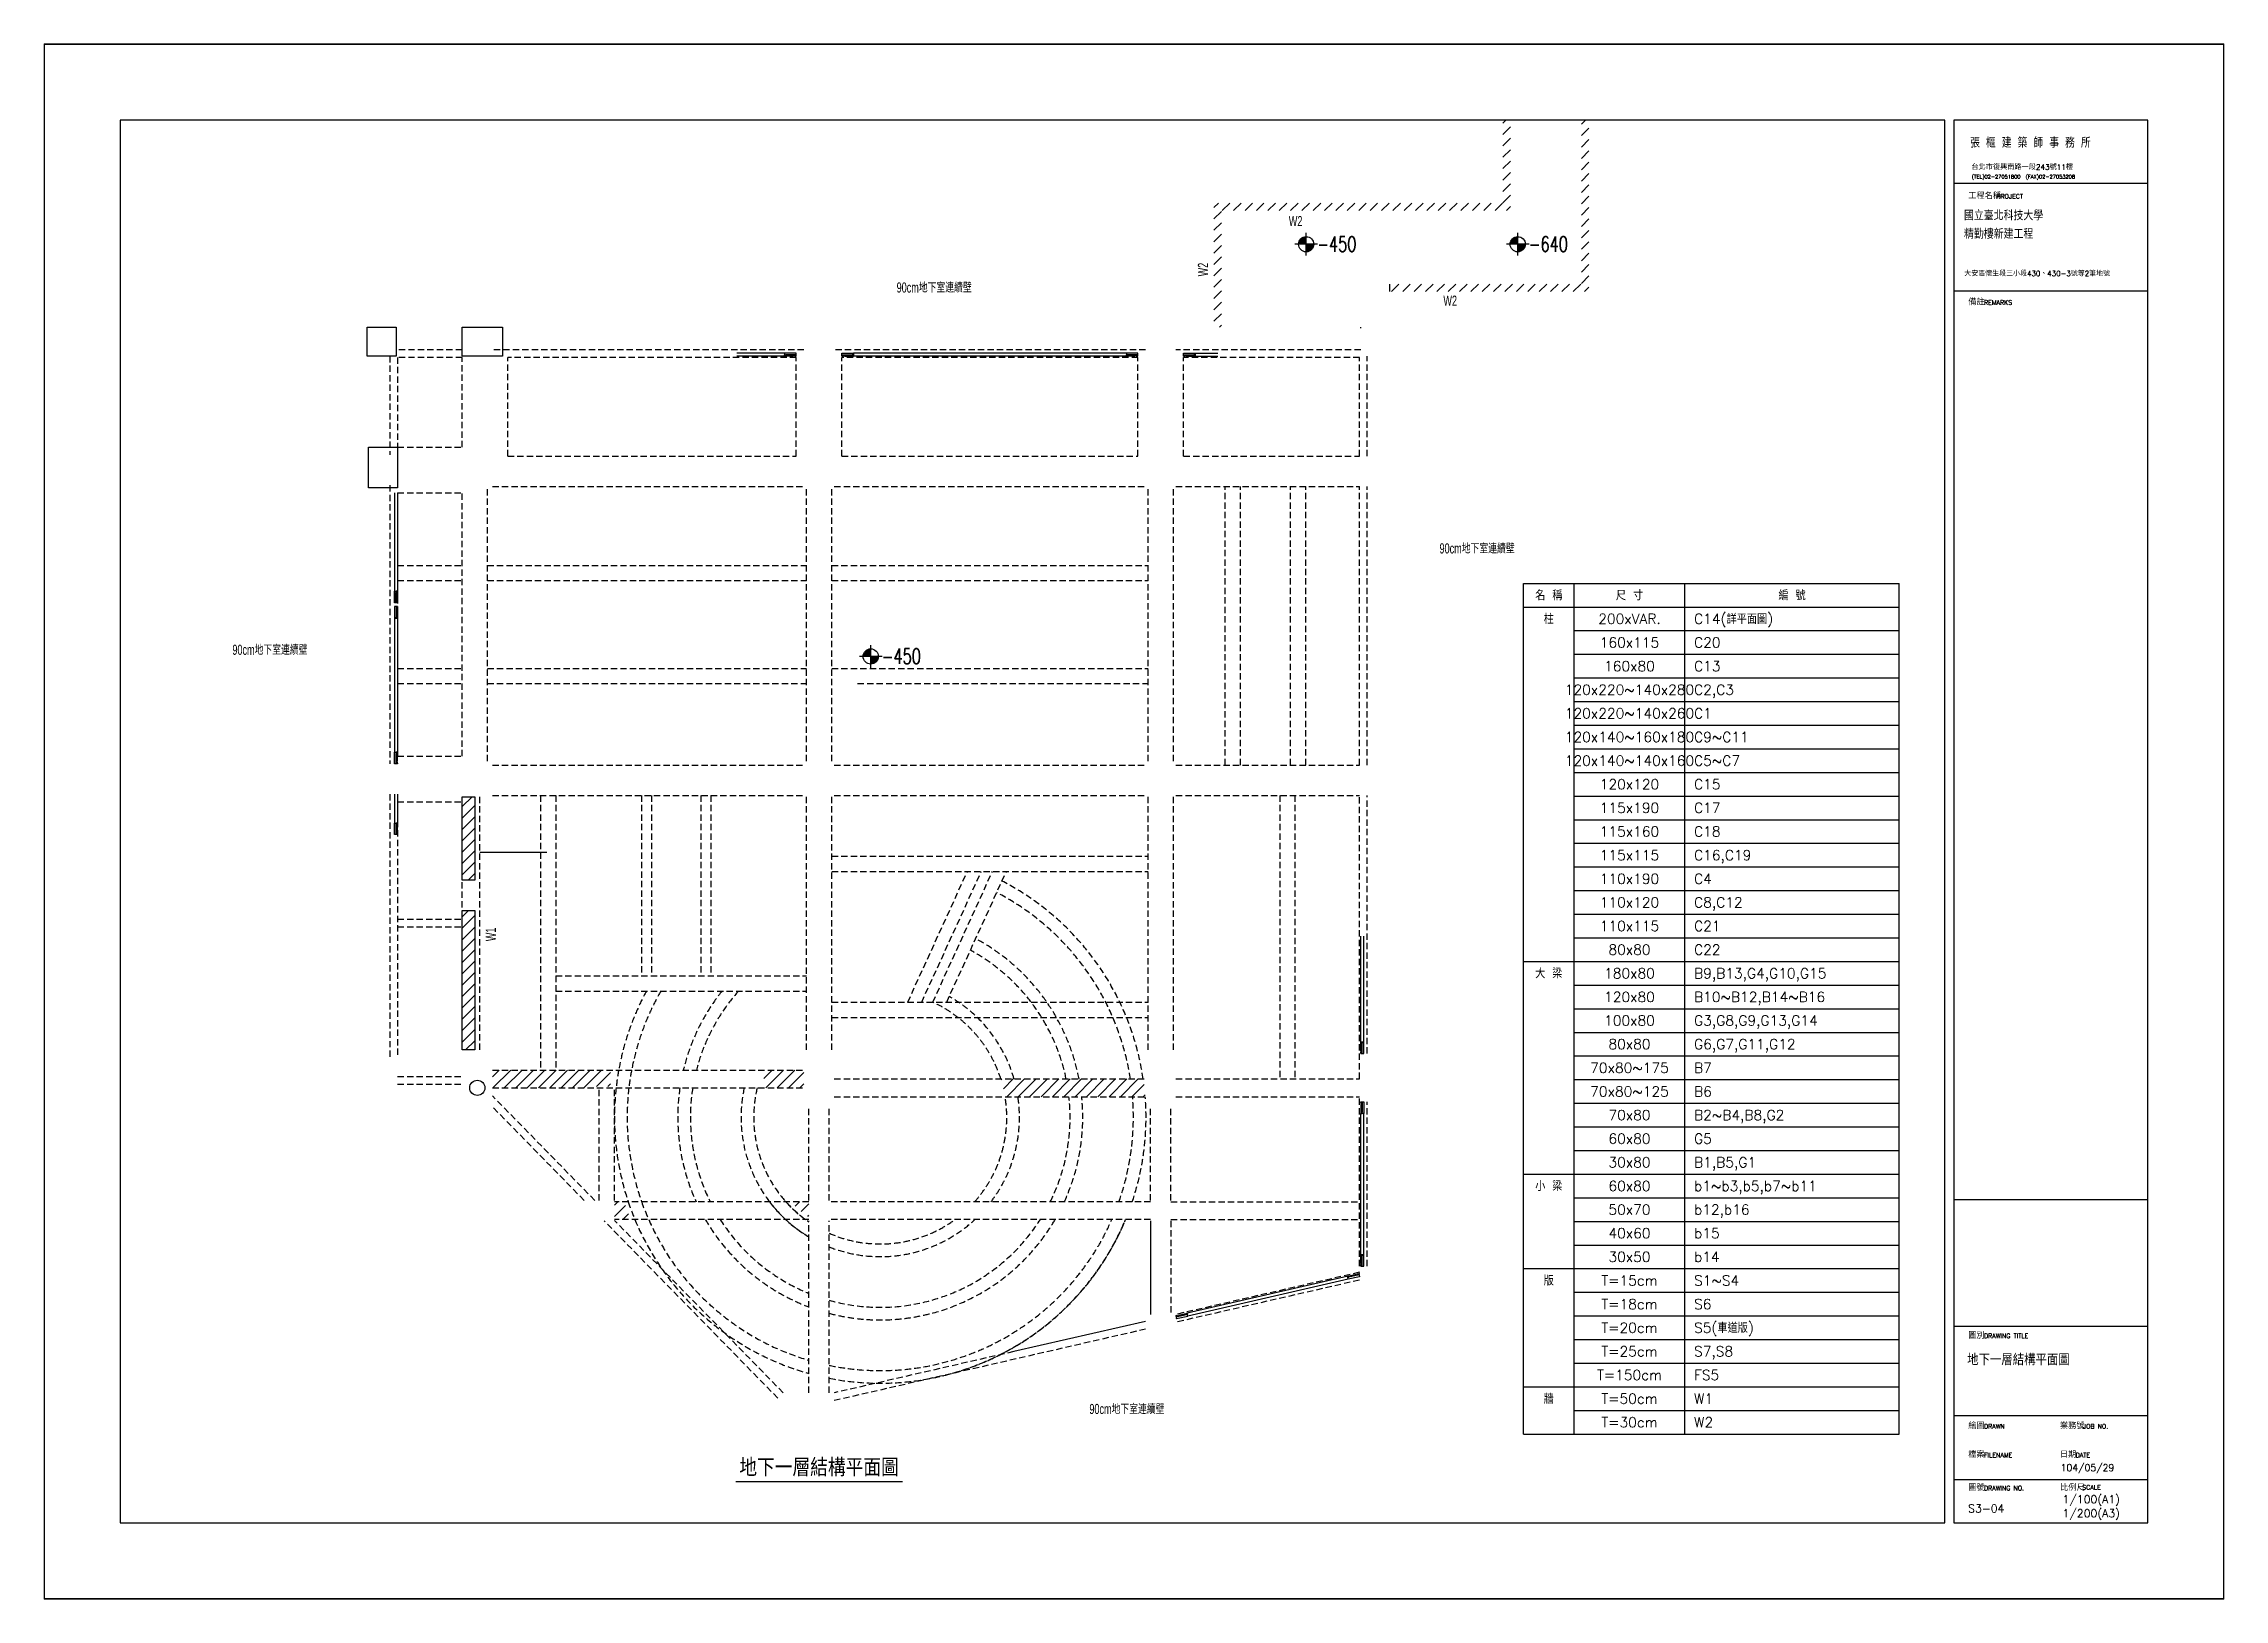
# Model space of a CAD drawing. Header units: millimetres. Extents: x -6716 to 14417, y -6142 to 137521.
# Drawn here: x -2 to 8613, y 105989 to 112134 of the extents above; entities that cross this region are included whole.
import ezdxf
from ezdxf.enums import TextEntityAlignment as Align

# ---------------------------------------------------------------- set-up
doc = ezdxf.new("R2010")
doc.units = ezdxf.units.MM
doc.header["$LTSCALE"] = 100
doc.linetypes.add('HIDDEN', pattern=[0.375, 0.25, -0.125])
for name, color, linetype in [('0-BEAM01', 4, 'HIDDEN'), ('0-BEAM02', 241, 'HIDDEN'), ('0-HATCH', 9, 'Continuous'), ('0-NOTES', 7, 'Continuous'), ('0-TEXTN', 4, 'Continuous'), ('0-TEXTW', 3, 'Continuous'), ('0-WALL', 7, 'HIDDEN'), ('0-施工圖框$0$TEXT-圖框', 3, 'Continuous'), ('0-施工圖框$0$圖框', 7, 'Continuous'), ('A-DOOR', 4, 'Continuous'), ('A-復璧', 3, 'Continuous'), ('A1', 1, 'Continuous'), ('CTEXT', 7, 'Continuous'), ('TEXT-尺寸', 4, 'Continuous'), ('TEXT-標題', 3, 'Continuous'), ('TITLE', 7, 'Continuous')]:
    doc.layers.add(name, color=color, linetype=linetype)
doc.layers.add('RA-Floor-Origin', color=3, linetype='Continuous', lineweight=30)
doc.layers.add('RA-Floor.BoundingBox', color=55, linetype='Continuous', lineweight=20)
doc.styles.add('0-施工圖框$0$TXT', font='romans.shx', dxfattribs={"bigfont": 'chineset.shx'})
doc.styles.add('3-AUCAD', font='aucad.shx', dxfattribs={"width": 0.67, "height": 30, "bigfont": 'single.shx'})
doc.styles.add('TXT', font='romans.shx', dxfattribs={"bigfont": 'chineset.shx'})

msp = doc.modelspace()

# ---------------------------------------------------------------- texts
at = {"layer": '0-TEXTN', "style": '0-施工圖框$0$TXT'}
for s, p in [('名 稱', (5943.6, 109954.8)), ('尺 寸', (6262.5, 109954.8)), ('編 號', (6904.6, 109954.8)), ('柱', (5943.6, 109861.4)), ('200xVAR.', (6262.5, 109861.4)), ('160x115', (6262.5, 109768.1)), ('160x80', (6262.5, 109674.8)), ('120x220~140x280', (6262.5, 109581.4)), ('120x220~140x260', (6262.5, 109488.1)), ('120x140~160x180', (6262.5, 109394.8)), ('120x140~140x160', (6262.5, 109301.4)), ('120x120', (6262.5, 109208.1)), ('115x190', (6262.5, 109114.8)), ('115x160', (6262.5, 109021.4)), ('115x115', (6262.5, 108928.1)), ('110x190', (6262.5, 108834.8)), ('110x120', (6262.5, 108741.4)), ('110x115', (6262.5, 108648.1)), ('80x80', (6262.5, 108554.8)), ('大 梁', (5943.6, 108461.4)), ('180x80', (6262.5, 108461.4)), ('120x80', (6262.5, 108368.1)), ('100x80', (6262.5, 108274.8)), ('80x80', (6262.5, 108181.4)), ('70x80~175', (6262.5, 108088.1)), ('70x80~125', (6262.5, 107994.8)), ('70x80', (6262.5, 107901.4)), ('60x80', (6262.5, 107808.1)), ('30x80', (6262.5, 107714.8)), ('小 梁', (5943.6, 107621.4)), ('60x80', (6262.5, 107621.4)), ('50x70', (6262.5, 107528.1)), ('40x60', (6262.5, 107434.8)), ('30x50', (6262.5, 107341.4)), ('30x50', (6262.5, 107341.4)), ('版', (5943.6, 107248.1)), ('T=15cm', (6262.5, 107248.1)), ('T=18cm', (6262.5, 107154.8)), ('T=20cm', (6262.5, 107061.4)), ('T=25cm', (6262.5, 106968.1)), ('T=150cm', (6262.5, 106874.8)), ('牆', (5943.6, 106781.4)), ('T=50cm', (6262.5, 106781.4)), ('T=30cm', (6262.5, 106688.1))]:
    msp.add_text(s, height=40, dxfattribs=at).set_placement(p, align=Align.MIDDLE_CENTER)
for s, p in [('C14(詳平面圖)', (6517.5, 109841.4)), ('C20', (6517.5, 109748.1)), ('C13', (6517.5, 109654.8)), ('C2,C3', (6517.5, 109561.4)), ('C1', (6517.5, 109468.1)), ('C9~C11', (6517.5, 109374.8)), ('C5~C7', (6517.5, 109281.4)), ('C15', (6517.5, 109188.1)), ('C17', (6517.5, 109094.8)), ('C18', (6517.5, 109001.4)), ('C16,C19', (6517.5, 108908.1)), ('C4', (6517.5, 108814.8)), ('C8,C12', (6517.5, 108721.4)), ('C21', (6517.5, 108628.1)), ('C22', (6517.5, 108534.8)), ('B9,B13,G4,G10,G15', (6517.5, 108441.4)), ('B10~B12,B14~B16', (6517.5, 108348.1)), ('G3,G8,G9,G13,G14', (6517.5, 108254.8)), ('G6,G7,G11,G12', (6517.5, 108161.4)), ('B7', (6517.5, 108068.1)), ('B6', (6517.5, 107974.8)), ('B2~B4,B8,G2', (6517.5, 107881.4)), ('G5', (6517.5, 107788.1)), ('B1,B5,G1', (6517.5, 107694.8)), ('b1~b3,b5,b7~b11', (6517.5, 107601.4)), ('b12,b16', (6517.5, 107508.1)), ('b15', (6517.5, 107414.8)), ('b14', (6517.5, 107321.4)), ('S1~S4', (6517.5, 107228.1)), ('S6', (6517.5, 107134.8)), ('S5(車道版)', (6517.5, 107041.4)), ('S7,S8', (6517.5, 106948.1)), ('FS5', (6517.5, 106854.8)), ('W1', (6517.5, 106761.4)), ('W2', (6517.5, 106668.1))]:
    msp.add_text(s, height=40, dxfattribs=at).set_placement(p)
at = {"layer": '0-TEXTW', "style": '3-AUCAD', "width": 0.67}
for s, p in [('W2', (4916.5, 111412.7)), ('90cm地下室連續壁', (3367.3, 111150.2)), ('W2', (5527.2, 111098.2)), ('90cm地下室連續壁', (5512.1, 110119.7)), ('90cm地下室連續壁', (743.3, 109719.3)), ('90cm地下室連續壁', (4128.8, 106720.6))]:
    msp.add_text(s, height=40, dxfattribs=at).set_placement(p)
for s, p in [('W2', (4597.3, 111214.2)), ('W1', (1784.1, 108588.2))]:
    msp.add_text(s, height=40, rotation=90, dxfattribs=at).set_placement(p)
at = {"layer": '0-施工圖框$0$TEXT-圖框', "color": 3, "style": '0-施工圖框$0$TXT'}
msp.add_text('104/05/29', height=26.88, dxfattribs=at).set_placement((7965.6, 106495.4))
at = {"layer": '0-施工圖框$0$圖框', "color": 4, "style": '0-施工圖框$0$TXT'}
for s, height, p in [('張 樞 建 築 師 事 務 所', 35, (7608.3, 111722.9)), ('台北市復興南路一段243號11樓', 21, (7612.9, 111635.5)), ('(TEL)02-27051800  (FAX)02-27053208', 14.7, (7614.4, 111600.4)), ('工程名稱', 24, (7600.7, 111520.1)), ('PROJECT', 18, (7711.9, 111521.4)), ('備註', 24, (7600.7, 111100.6)), ('REMARKS', 18, (7663, 111101.8)), ('圖別', 24, (7600.7, 107018.9)), ('DRAWING TITLE', 18, (7663, 107020.1)), ('繪圖', 24, (7600.7, 106661.6)), ('DRAWN', 18, (7663, 106662.9)), ('業務號', 24, (7962.8, 106661.6)), ('JOB NO.', 18, (8053.9, 106662.9)), ('檔案', 24, (7600.7, 106548.2)), ('日期', 24, (7962.8, 106548.2)), ('FILENAME', 18, (7663, 106549.5)), ('DATE', 18, (8025.1, 106549.5)), ('圖號', 24, (7600.7, 106417.6)), ('DRAWING NO.', 18, (7663, 106418.9)), ('比例尺', 24, (7963.6, 106417.7)), ('SCALE', 18, (8051.1, 106422))]:
    msp.add_text(s, height=height, dxfattribs=at).set_placement(p)
at = {"layer": '0-施工圖框$0$圖框', "color": 3, "style": '0-施工圖框$0$TXT'}
for s, height, p in [('精勤樓新建工程', 34.02, (7583.8, 111363.2)), ('國立臺北科技大學', 34.02, (7583.8, 111436.1)), ('大安區懷生段三小段430、430-3號等2筆地號', 20.412, (7584.9, 111215.2))]:
    msp.add_text(s, height=height, dxfattribs=at).set_placement(p)
at = {"layer": 'CTEXT', "style": '0-施工圖框$0$TXT'}
msp.add_text('地下一層結構平面圖', height=70, dxfattribs=at).set_placement((3060.8, 106474.4), align=Align.CENTER)
at = {"layer": 'TEXT-尺寸', "ltscale": 200, "style": 'TXT', "width": 0.7}
for s, p in [('-450', (5028.7, 111311.7)), ('-640', (5864.3, 111311.7)), ('-450', (3308.4, 109683.7))]:
    msp.add_text(s, height=60, dxfattribs=at).set_placement(p)
at = {"layer": 'TEXT-標題', "ltscale": 200, "style": '0-施工圖框$0$TXT'}
for s, height, p in [('地下一層結構平面圖', 45, (7596.5, 106913.3)), ('1/100(A1)', 31.5, (7973, 106368.1)), ('S3-04', 31.5, (7600.3, 106331.8)), ('1/200(A3)', 31.5, (7973, 106312.8))]:
    msp.add_text(s, height=height, dxfattribs=at).set_placement(p)

# ---------------------------------------------------------------- hatches: boundary and pattern name
at = {"layer": '0-HATCH'}
h = msp.add_hatch(dxfattribs=at)
h.set_pattern_fill('ANSI31', color=256, scale=10, style=0)
h.paths.add_polyline_path([(5792.4, 111831), (5762.4, 111831), (5762.4, 111503.9), (5762.4, 111473.9), (5792.4, 111473.9)])
h = msp.add_hatch(dxfattribs=at)
h.set_pattern_fill('ANSI31', color=256, scale=10, style=0)
h.paths.add_polyline_path([(6102.4, 111831), (6072.4, 111831), (6072.4, 111484), (6102.4, 111484)])
h.paths.add_polyline_path([(6102.4, 111484), (6072.4, 111484), (6072.4, 111183.9), (6102.4, 111184)])
h = msp.add_hatch(dxfattribs=at)
h.set_pattern_fill('ANSI31', color=256, scale=10, style=0)
h.paths.add_polyline_path([(5762.4, 111473.9), (5762.4, 111503.9), (4620.8, 111503.9), (4620.8, 111014), (4650.8, 111014), (4650.8, 111473.9)])
h = msp.add_hatch(dxfattribs=at)
h.set_pattern_fill('ANSI31', color=256, scale=10, style=0)
h.paths.add_polyline_path([(5762.4, 111153.9), (5762.4, 111183.9), (5315.8, 111183.9), (5315.8, 111153.9)])
h.paths.add_polyline_path([(6102.4, 111153.9), (6102.4, 111184), (6072.4, 111183.9), (5762.4, 111183.9), (5762.4, 111153.9)])
h = msp.add_hatch(dxfattribs=at)
h.set_pattern_fill('ANSI31', color=256, scale=10, style=0)
h.set_pattern_definition([(45, (3e-06, 6890), (-22.45064, 22.45064), [])])
h.paths.add_polyline_path([(1700.8, 108829), (1650.8, 108829), (1650.8, 109159), (1700.8, 109159)])
h = msp.add_hatch(dxfattribs=at)
h.set_pattern_fill('ANSI31', color=256, scale=10, style=0)
h.set_pattern_definition([(45, (-7e-05, 6140), (-22.45064, 22.45064), [])])
h.paths.add_polyline_path([(1700.8, 108159), (1650.8, 108159), (1650.8, 108709), (1700.8, 108709)])
h = msp.add_hatch(dxfattribs=at)
h.set_pattern_fill('ANSI31', color=256, scale=10, style=0)
h.paths.add_polyline_path([(1770.8, 108079), (1770.8, 108009), (1845.8, 108009), (1845.8, 108059), (1845.8, 108074), (2075.8, 108074), (2075.8, 108059), (2075.8, 108009), (2175.8, 108009), (2175.8, 108014), (2237.6, 108014), (2237.6, 108079)])
h.paths.add_polyline_path([(1845.8, 108074), (1845.8, 108059), (1845.8, 108009), (1860.8, 108009), (1860.8, 108059), (2060.8, 108059), (2060.8, 108009), (2075.8, 108009), (2075.8, 108059), (2075.8, 108074)], flags=17)
h.paths.add_polyline_path([(2060.8, 108009), (2060.8, 108059), (1860.8, 108059), (1860.8, 108009)], flags=16)
h = msp.add_hatch(dxfattribs=at)
h.set_pattern_fill('ANSI31', color=256, scale=10, style=0)
h.paths.add_polyline_path([(3000.8, 108009), (3000.8, 108079), (2854.9, 108079, 0.038053), (2831.8, 108009)])
h = msp.add_hatch(dxfattribs=at)
h.set_pattern_fill('ANSI31', color=256, scale=10, style=0)
h.paths.add_polyline_path([(3779, 108044, -0.036045), (3795.9, 107974), (4349.4, 107974, 0.016775), (4341.6, 108044)])
h = msp.add_hatch(dxfattribs=at)
h.set_pattern_fill('ANSI31', color=256, scale=10, style=0)
h.paths.add_polyline_path([(2316.9, 107489, -0.01752), (2291.1, 107559), (2252.6, 107559), (2252.6, 107489)])
h = msp.add_hatch(dxfattribs=at)
h.set_pattern_fill('ANSI31', color=256, scale=10, style=0)
h.paths.add_polyline_path([(2950.3, 107559, 0.048261), (3020.8, 107497.6), (3020.8, 107559)])
at = {"layer": 'TEXT-尺寸', "ltscale": 200}
h = msp.add_hatch(color=256, dxfattribs=at)
h.paths.add_polyline_path([(4985.2, 111341), (4985.2, 111371, 0.414214), (4955.2, 111341)])
h.paths.add_polyline_path([(4985.2, 111311, 0.414214), (5015.2, 111341), (4985.2, 111341)])
h = msp.add_hatch(color=256, dxfattribs=at)
h.paths.add_polyline_path([(5820.9, 111341), (5820.9, 111371, 0.414214), (5790.9, 111341)])
h.paths.add_polyline_path([(5820.9, 111311, 0.414214), (5850.9, 111341), (5820.9, 111341)])
h = msp.add_hatch(color=256, dxfattribs=at)
h.paths.add_polyline_path([(3265, 109713), (3265, 109743, 0.414214), (3235, 109713)])
h.paths.add_polyline_path([(3265, 109683, 0.414214), (3295, 109713), (3265, 109713)])

# ---------------------------------------------------------------- linework, layer by layer
msp.add_line((1985.8, 108939), (1720.8, 108939))
at = {"color": 1}
for points in [[(1275.8, 110899), (1275.8, 111014), (1390.8, 111014), (1390.8, 110899)], [(1650.8, 110899), (1650.8, 111014), (1810.8, 111014), (1810.8, 110899)], [(1280.8, 110379), (1280.8, 110539), (1395.8, 110539), (1395.8, 110379)]]:
    msp.add_lwpolyline(points, close=True, dxfattribs=at)
at = {"layer": '0-BEAM01'}
for p, q in [((1365.8, 110899), (1365.8, 110509)), ((1650.8, 110924), (1390.8, 110924)), ((1650.8, 110894), (1395.8, 110894)), ((1395.8, 110894), (1395.8, 110539)), ((1650.8, 110539), (1650.8, 110894)), ((3000.8, 110924), (1770.8, 110924)), ((2970.8, 110894), (1830.8, 110894)), ((1830.8, 110504), (1830.8, 110894)), ((2970.8, 110504), (2970.8, 110894)), ((4350.8, 110924), (3120.8, 110924)), ((4320.8, 110894), (3150.8, 110894)), ((3150.8, 110504), (3150.8, 110894)), ((4320.8, 110504), (4320.8, 110894)), ((5200.8, 110924), (4470.8, 110924)), ((5195.8, 110894), (4500.8, 110894)), ((4500.8, 110504), (4500.8, 110894)), ((5195.8, 110504), (5195.8, 110894)), ((5225.8, 110504), (5225.8, 110899)), ((1395.8, 110539), (1650.8, 110539)), ((1830.8, 110504), (2970.8, 110504)), ((3150.8, 110504), (4320.8, 110504)), ((4500.8, 110504), (5195.8, 110504)), ((1365.8, 110389), (1365.8, 109289)), ((1395.8, 110359), (1395.8, 109319)), ((1395.8, 110359), (1650.8, 110359)), ((1650.8, 109319), (1650.8, 110359)), ((1750.8, 109299), (1750.8, 110379)), ((1770.8, 110384), (3000.8, 110384)), ((3010.8, 109299), (3010.8, 110379)), ((3110.8, 109299), (3110.8, 110379)), ((3120.8, 110384), (4350.8, 110384)), ((4360.8, 109299), (4360.8, 110379)), ((4460.8, 109299), (4460.8, 110379)), ((4470.8, 110384), (5195.8, 110384)), ((5195.8, 109284), (5195.8, 110384)), ((5225.8, 109284), (5225.8, 110384)), ((1395.8, 109319), (1650.8, 109319)), ((1770.8, 109284), (3000.8, 109284)), ((3120.8, 109284), (4350.8, 109284)), ((4470.8, 109284), (5195.8, 109284)), ((1365.8, 109169), (1365.8, 108129)), ((1720.8, 108159), (1720.8, 109159)), ((1770.8, 109164), (3000.8, 109164)), ((3010.8, 108159), (3010.8, 109159)), ((3110.8, 108159), (3110.8, 109159)), ((3120.8, 109164), (4350.8, 109164)), ((4360.8, 108159), (4360.8, 109159)), ((4460.8, 108159), (4460.8, 109159)), ((4470.8, 109164), (5195.8, 109164)), ((5195.8, 108044), (5195.8, 109164)), ((5225.8, 108144), (5225.8, 109164)), ((1395.8, 109139), (1395.8, 108129)), ((1395.8, 109139), (1650.8, 109139)), ((1650.8, 108159), (1650.8, 109139)), ((1395.8, 108054), (1650.8, 108054)), ((1770.8, 108079), (3000.8, 108079)), ((3120.8, 108044), (4350.8, 108044)), ((4470.8, 108044), (5195.8, 108044)), ((1395.8, 108024), (1650.8, 108024)), ((1770.8, 108009), (3000.8, 108009)), ((2175.3, 107564), (1770.8, 107976.8)), ((2192.6, 107564), (2192.6, 108009)), ((2252.6, 107564), (2252.6, 108009)), ((3120.8, 107974), (4350.8, 107974)), ((4470.8, 107974), (5195.8, 107974)), ((5195.8, 107304), (5195.8, 107974)), ((5225.8, 107304), (5225.8, 107954)), ((2133.3, 107564), (1765.9, 107939)), ((3020.8, 107564), (3020.8, 107939)), ((3100.8, 107564), (3100.8, 107939)), ((4370.8, 107564), (4370.8, 107939)), ((4450.8, 107564), (4450.8, 107939)), ((3020.8, 107559), (2252.6, 107559)), ((4370.8, 107559), (3100.8, 107559)), ((4450.8, 107559), (5195.8, 107559)), ((2898.1, 106783.4), (2211.7, 107484)), ((3020.8, 107489), (2252.6, 107489)), ((2919.5, 106804.4), (2252.6, 107485.1)), ((3020.8, 106804.4), (3020.8, 107484)), ((4370.8, 107489), (3100.8, 107489)), ((3100.8, 106804.4), (3100.8, 107484)), ((4450.8, 107489), (5195.8, 107489)), ((4450.8, 107484), (4450.8, 107114.1)), ((5195.8, 107280.4), (4470.8, 107114.1)), ((5195.8, 107249.6), (4470.8, 107083.3)), ((4350.8, 107055.8), (3120.8, 106773.6)), ((3830, 106967.1), (3120.8, 106804.4))]:
    msp.add_line(p, q, dxfattribs=at)
at = {"layer": '0-BEAM01', "linetype": 'Continuous'}
for p, q in [((4370.8, 107484), (4370.8, 107114.1)), ((4350.8, 107086.6), (3830, 106967.1))]:
    msp.add_line(p, q, dxfattribs=at)
at = {"layer": '0-BEAM02'}
for p, q in [((4665.8, 109284), (4665.8, 110384)), ((4725.8, 109284), (4725.8, 110384)), ((4923.8, 109284), (4923.8, 110384)), ((4983.8, 109284), (4983.8, 110384)), ((1395.8, 110072.3), (1650.8, 110072.3)), ((1750.8, 110072.3), (3010.8, 110072.3)), ((3110.8, 110072.3), (4360.8, 110072.3)), ((1395.8, 110012.3), (1650.8, 110012.3)), ((1750.8, 110012.3), (3010.8, 110012.3)), ((3110.8, 110012.3), (4360.8, 110012.3)), ((1395.8, 109665.6), (1650.8, 109665.6)), ((1395.8, 109605.6), (1650.8, 109605.6)), ((1750.8, 109665.6), (3010.8, 109665.6)), ((1750.8, 109605.6), (3010.8, 109605.6)), ((3110.8, 109665.6), (4360.8, 109665.6)), ((3213, 109605.6), (4360.8, 109605.6)), ((1960.8, 109164), (1960.8, 108079)), ((2020.8, 109164), (2020.8, 108079)), ((2358.8, 109164), (2358.8, 108451.3)), ((2398.8, 109164), (2398.8, 108451.3)), ((2593.8, 109164), (2593.8, 108451.3)), ((2633.8, 109164), (2633.8, 108451.3)), ((4880.8, 109164), (4880.8, 108044)), ((4940.8, 109164), (4940.8, 108044)), ((3110.8, 108923.5), (4360.8, 108923.5)), ((3110.8, 108863.5), (4360.8, 108863.5)), ((3411.2, 108347.2), (3646.8, 108863.5)), ((3466.2, 108347.2), (3701.8, 108863.5)), ((3510.2, 108347.2), (3745.7, 108863.5)), ((3565.1, 108347.2), (3800.7, 108863.5)), ((1395.8, 108675), (1650.8, 108675)), ((1395.8, 108645), (1650.8, 108645)), ((2020.8, 108451.3), (3010.8, 108451.3)), ((2020.8, 108391.3), (3010.8, 108391.3)), ((3110.8, 108347.2), (4360.8, 108347.2)), ((3110.8, 108287.2), (4360.8, 108287.2))]:
    msp.add_line(p, q, dxfattribs=at)
msp.add_lwpolyline([(3100.8, 106861.9, 0.110738), (3560.1, 106874.4, 0.236448), (4272, 107489)], format="xyb", dxfattribs=at)
for centre, radius, start, end in [((3302.6, 107892.3), 1050, 8.30244, 62.7428), ((3302.6, 107892.3), 1000, 8.72072, 62.60622), ((3302.6, 107892.3), 750, 11.66317, 61.64965), ((3302.6, 107892.3), 800, 10.92494, 61.88888), ((3302.6, 107892.3), 1050, 151.62594, 169.76233), ((3302.6, 107892.3), 1000, 150.06699, 169.2445), ((3302.6, 107892.3), 800, 141.41068, 166.51016), ((3302.6, 107892.3), 750, 138.29341, 165.59204), ((3302.6, 107892.3), 500, 17.65211, 65.4722), ((3302.6, 107892.3), 550, 16.00193, 60.25629), ((3302.6, 107892.3), 1050, 169.76233, 173.53285), ((3302.6, 107892.3), 1000, 169.2445, 173.30302), ((3302.6, 107892.3), 1050, 173.62328, 198.51219), ((3302.6, 107892.3), 1000, 173.30623, 199.47416), ((3302.6, 107892.3), 800, 171.61796, 204.62813), ((3302.6, 107892.3), 750, 171.05472, 206.39192), ((3302.6, 107892.3), 550, 167.75846, 239.17744), ((3302.6, 107892.3), 500, 166.5123, 235.69354), ((3302.6, 107892.3), 500, 318.18225, 9.39481), ((3302.6, 107892.3), 550, 322.68847, 8.53404), ((3302.6, 107892.3), 750, 333.60808, 6.24755), ((3302.6, 107892.3), 800, 335.37187, 5.85567), ((3302.4, 107892.3), 1000.2, 340.53009, 4.6803), ((3302.6, 107892.3), 1050, 341.48781, 4.4582), ((3302.6, 107892.3), 1050, 198.51359, 254.43151), ((3302.6, 107892.3), 1000, 199.52239, 253.63176), ((3302.6, 107892.3), 550, 217.31153, 239.17744), ((3302.6, 107892.3), 500, 221.81775, 235.69354), ((3302.6, 107892.3), 800, 210.28006, 249.37427), ((3302.6, 107892.3), 750, 212.53687, 247.92957), ((3302.6, 107892.3), 550, 248.47381, 312.82602), ((3302.6, 107892.3), 500, 246.19538, 306.21911), ((3302.6, 107892.3), 750, 254.39051, 327.46313), ((3302.6, 107892.3), 800, 255.3886, 329.71994), ((3302.6, 107892.3), 1000, 258.3572, 336.21025), ((3302.6, 107892.3), 1050, 281.61594, 337.40759)]:
    msp.add_arc(centre, radius, start, end, dxfattribs=at)
at = {"layer": '0-HATCH'}
msp.add_line((5315.8, 111153.9), (5315.8, 111183.9), dxfattribs=at)
at = {"layer": '0-NOTES'}
for p, q in [((5843.8, 106641.4), (5843.8, 110001.4)), ((5843.8, 110001.4), (7327.6, 110001.4)), ((6043.4, 106641.4), (6043.4, 110001.4)), ((6481.6, 106641.4), (6481.6, 110001.4)), ((7327.6, 106641.4), (7327.6, 110001.4)), ((5843.8, 109908.1), (7327.6, 109908.1)), ((5843.8, 108508.1), (7327.6, 108508.1)), ((5843.8, 107668.1), (7327.6, 107668.1)), ((5843.8, 107294.8), (7327.6, 107294.8)), ((5843.8, 106828.1), (7327.6, 106828.1)), ((5843.8, 106641.4), (7327.6, 106641.4))]:
    msp.add_line(p, q, dxfattribs=at)
at = {"layer": '0-NOTES', "color": 3}
for p, q in [((6043.4, 109814.8), (7327.6, 109814.8)), ((6043.4, 109721.4), (7327.6, 109721.4)), ((6043.4, 109628.1), (7327.6, 109628.1)), ((6043.4, 109534.8), (7327.6, 109534.8)), ((6043.4, 109441.4), (7327.6, 109441.4)), ((6043.4, 109348.1), (7327.6, 109348.1)), ((6043.4, 109254.8), (7327.6, 109254.8)), ((6043.4, 109161.4), (7327.6, 109161.4)), ((6043.4, 109068.1), (7327.6, 109068.1)), ((6043.4, 108974.8), (7327.6, 108974.8)), ((6043.4, 108881.4), (7327.6, 108881.4)), ((6043.4, 108788.1), (7327.6, 108788.1)), ((6043.4, 108694.8), (7327.6, 108694.8)), ((6043.4, 108601.4), (7327.6, 108601.4)), ((6043.4, 108414.8), (7327.6, 108414.8)), ((6043.4, 108321.4), (7327.6, 108321.4)), ((6043.4, 108228.1), (7327.6, 108228.1)), ((6043.4, 108134.8), (7327.6, 108134.8)), ((6043.4, 108041.4), (7327.6, 108041.4)), ((6043.4, 107948.1), (7327.6, 107948.1)), ((6043.4, 107854.8), (7327.6, 107854.8)), ((6043.4, 107761.4), (7327.6, 107761.4)), ((6043.4, 107574.8), (7327.6, 107574.8)), ((6043.4, 107481.4), (7327.6, 107481.4)), ((6043.4, 107388.1), (7327.6, 107388.1)), ((6043.4, 107201.4), (7327.6, 107201.4)), ((6043.4, 107108.1), (7327.6, 107108.1)), ((6043.4, 107014.8), (7327.6, 107014.8)), ((6043.4, 106921.4), (7327.6, 106921.4)), ((6043.4, 106734.8), (7327.6, 106734.8))]:
    msp.add_line(p, q, dxfattribs=at)
at = {"layer": '0-WALL', "color": 40, "linetype": 'Continuous'}
for points in [[(1700.8, 108829), (1650.8, 108829), (1650.8, 109159), (1700.8, 109159)], [(1700.8, 108159), (1650.8, 108159), (1650.8, 108709), (1700.8, 108709)]]:
    msp.add_lwpolyline(points, close=True, dxfattribs=at)
at = {"layer": '0-施工圖框$0$圖框', "color": 1}
for p, q in [((8310, 111831), (7544.1, 111831)), ((7544.1, 111831), (7544.1, 107566.9)), ((8310, 107566.9), (8310, 111831)), ((8310, 111581), (7544.1, 111581)), ((8310, 111156), (7544.1, 111156)), ((7544.1, 107566.9), (7544.1, 106291)), ((8310, 107566.9), (7544.1, 107566.9)), ((8310, 106291), (8310, 107566.9)), ((8310, 107066.9), (7544.1, 107066.9)), ((8310, 106713.6), (7544.1, 106713.6)), ((8310, 106460.1), (7544.1, 106460.1)), ((7544.1, 106291), (8310, 106291))]:
    msp.add_line(p, q, dxfattribs=at)
at = {"layer": 'A-DOOR', "color": 35}
for p, q in [((4500.8, 110911), (4546.8, 110911)), ((4500.8, 110904), (4505.8, 110904)), ((4500.8, 110899), (4500.8, 110904)), ((4500.8, 110899), (4507.7, 110899)), ((4503.8, 110899), (4500.8, 110899)), ((4503.8, 110901), (4543.8, 110901)), ((4505.8, 110901), (4503.8, 110901)), ((4503.8, 110901), (4503.8, 110899)), ((4505.8, 110904), (4541.8, 110904)), ((4505.8, 110904), (4505.8, 110901)), ((4511.7, 110899), (4546.8, 110899)), ((4546.8, 110904), (4541.8, 110904)), ((4541.8, 110904), (4541.8, 110901)), ((4541.8, 110901), (4543.8, 110901)), ((4543.8, 110901), (4543.8, 110899)), ((4543.8, 110899), (4546.8, 110899)), ((4546.8, 110899), (4546.8, 110904))]:
    msp.add_line(p, q, dxfattribs=at)
for points in [[(2970.8, 110911), (2924.8, 110911)], [(2924.8, 110904), (2929.8, 110904), (2929.8, 110901), (2927.8, 110901), (2927.8, 110899), (2924.8, 110899), (2924.8, 110904)], [(2959.8, 110899), (2924.8, 110899)], [(2967.8, 110901), (2927.8, 110901)], [(2965.8, 110904), (2929.8, 110904)], [(2970.8, 110899), (2963.8, 110899)], [(2970.8, 110904), (2965.8, 110904), (2965.8, 110901), (2967.8, 110901), (2967.8, 110899), (2970.8, 110899), (2970.8, 110904)], [(3150.8, 110911), (3196.8, 110911)], [(3150.8, 110904), (3155.8, 110904), (3155.8, 110901), (3153.8, 110901), (3153.8, 110899), (3150.8, 110899), (3150.8, 110904)], [(3150.8, 110899), (3157.7, 110899)], [(3153.8, 110901), (3193.8, 110901)], [(3155.8, 110904), (3191.8, 110904)], [(3161.7, 110899), (3196.8, 110899)], [(3196.8, 110904), (3191.8, 110904), (3191.8, 110901), (3193.8, 110901), (3193.8, 110899), (3196.8, 110899), (3196.8, 110904)], [(4320.8, 110911), (4274.8, 110911)], [(4274.8, 110904), (4279.8, 110904), (4279.8, 110901), (4277.8, 110901), (4277.8, 110899), (4274.8, 110899), (4274.8, 110904)], [(4309.8, 110899), (4274.8, 110899)], [(4317.8, 110901), (4277.8, 110901)], [(4315.8, 110904), (4279.8, 110904)], [(4320.8, 110899), (4313.8, 110899)], [(4320.8, 110904), (4315.8, 110904), (4315.8, 110901), (4317.8, 110901), (4317.8, 110899), (4320.8, 110899), (4320.8, 110904)], [(1383.8, 109924.6), (1383.8, 109970.6)], [(1390.8, 109970.6), (1390.8, 109965.6), (1393.8, 109965.6), (1393.8, 109967.6), (1395.8, 109967.6), (1395.8, 109970.6), (1390.8, 109970.6)], [(1390.8, 109929.6), (1390.8, 109965.6)], [(1390.8, 109924.6), (1390.8, 109929.6), (1393.8, 109929.6), (1393.8, 109927.6), (1395.8, 109927.6), (1395.8, 109924.6), (1390.8, 109924.6)], [(1393.8, 109927.6), (1393.8, 109967.6)], [(1395.8, 109935.5), (1395.8, 109970.6)], [(1395.8, 109924.6), (1395.8, 109931.6)], [(1383.8, 109909.6), (1383.8, 109863.6)], [(1390.8, 109909.6), (1390.8, 109904.6), (1393.8, 109904.6), (1393.8, 109906.6), (1395.8, 109906.6), (1395.8, 109909.6), (1390.8, 109909.6)], [(1390.8, 109904.6), (1390.8, 109868.6)], [(1390.8, 109863.6), (1390.8, 109868.6), (1393.8, 109868.6), (1393.8, 109866.6), (1395.8, 109866.6), (1395.8, 109863.6), (1390.8, 109863.6)], [(1393.8, 109906.6), (1393.8, 109866.6)], [(1395.8, 109909.6), (1395.8, 109902.6)], [(1395.8, 109898.7), (1395.8, 109863.6)], [(1383.8, 109289), (1383.8, 109335)], [(1390.8, 109335), (1390.8, 109330), (1393.8, 109330), (1393.8, 109332), (1395.8, 109332), (1395.8, 109335), (1390.8, 109335)], [(1390.8, 109294), (1390.8, 109330)], [(1393.8, 109292), (1393.8, 109332)], [(1395.8, 109299.9), (1395.8, 109335)], [(1390.8, 109289), (1390.8, 109294), (1393.8, 109294), (1393.8, 109292), (1395.8, 109292), (1395.8, 109289), (1390.8, 109289)], [(1395.8, 109289), (1395.8, 109295.9)], [(1383.8, 109009), (1383.8, 109055)], [(1390.8, 109055), (1390.8, 109050), (1393.8, 109050), (1393.8, 109052), (1395.8, 109052), (1395.8, 109055), (1390.8, 109055)], [(1390.8, 109014), (1390.8, 109050)], [(1390.8, 109009), (1390.8, 109014), (1393.8, 109014), (1393.8, 109012), (1395.8, 109012), (1395.8, 109009), (1390.8, 109009)], [(1393.8, 109012), (1393.8, 109052)], [(1395.8, 109019.9), (1395.8, 109055)], [(1395.8, 109009), (1395.8, 109015.9)], [(5205.8, 108190), (5205.8, 108185), (5202.8, 108185), (5202.8, 108187), (5200.8, 108187), (5200.8, 108190), (5205.8, 108190)], [(5200.8, 108154.9), (5200.8, 108190)], [(5200.8, 108144), (5200.8, 108150.9)], [(5205.8, 108144), (5205.8, 108149), (5202.8, 108149), (5202.8, 108147), (5200.8, 108147), (5200.8, 108144), (5205.8, 108144)], [(5202.8, 108147), (5202.8, 108187)], [(5205.8, 108149), (5205.8, 108185)], [(5212.8, 108144), (5212.8, 108190)], [(5205.8, 107954), (5205.8, 107949), (5202.8, 107949), (5202.8, 107951), (5200.8, 107951), (5200.8, 107954), (5205.8, 107954)], [(5200.8, 107954), (5200.8, 107947)], [(5202.8, 107951), (5202.8, 107911)], [(5205.8, 107949), (5205.8, 107913)], [(5212.8, 107954), (5212.8, 107908)], [(5200.8, 107943), (5200.8, 107908)], [(5205.8, 107908), (5205.8, 107913), (5202.8, 107913), (5202.8, 107911), (5200.8, 107911), (5200.8, 107908), (5205.8, 107908)], [(5205.8, 107350), (5205.8, 107345), (5202.8, 107345), (5202.8, 107347), (5200.8, 107347), (5200.8, 107350), (5205.8, 107350)], [(5200.8, 107314.9), (5200.8, 107350)], [(5202.8, 107307), (5202.8, 107347)], [(5205.8, 107309), (5205.8, 107345)], [(5212.8, 107304), (5212.8, 107350)], [(5182.4, 107272.2), (5148.3, 107264.4)], [(5149.4, 107259.5), (5154.3, 107260.6), (5153.6, 107263.5), (5151.6, 107263.1), (5151.2, 107265), (5148.3, 107264.4), (5149.4, 107259.5)], [(5195.8, 107262.9), (5150.9, 107252.7)], [(5190.6, 107272), (5151.6, 107263.1)], [(5189.3, 107268.6), (5154.3, 107260.6)], [(5193.1, 107274.6), (5186.3, 107273.1)], [(5194.2, 107269.8), (5189.3, 107268.6), (5188.7, 107271.6), (5190.6, 107272), (5190.2, 107274), (5193.1, 107274.6), (5194.2, 107269.8)], [(5200.8, 107304), (5200.8, 107310.9)], [(5205.8, 107304), (5205.8, 107309), (5202.8, 107309), (5202.8, 107307), (5200.8, 107307), (5200.8, 107304), (5205.8, 107304)], [(4470.8, 107109), (4477.6, 107110.5)], [(4471.9, 107104.1), (4476.8, 107105.2), (4476.1, 107108.1), (4474.1, 107107.7), (4473.7, 107109.6), (4470.8, 107109), (4471.9, 107104.1)], [(4473.5, 107097.3), (4518.3, 107107.5)], [(4474.1, 107107.7), (4513.1, 107116.6)], [(4476.8, 107105.2), (4511.9, 107113.2)], [(4481.4, 107111.4), (4515.6, 107119.2)], [(4516.7, 107114.4), (4511.9, 107113.2), (4511.2, 107116.2), (4513.1, 107116.6), (4512.7, 107118.6), (4515.6, 107119.2), (4516.7, 107114.4)]]:
    msp.add_lwpolyline(points, dxfattribs=at)
at = {"layer": 'A-復璧'}
for points in [[(2924.8, 110911), (2735.8, 110911)], [(2924.8, 110899), (2735.8, 110899)], [(2970.8, 110911), (2774.9, 110911)], [(2924.8, 110911), (2924.8, 110899)], [(2970.8, 110899), (2970.8, 110911)], [(3150.8, 110899), (3150.8, 110911)], [(4274.8, 110911), (3196.8, 110911)], [(3196.8, 110911), (3196.8, 110899)], [(4274.8, 110899), (3196.8, 110899)], [(4274.8, 110911), (3205.9, 110911)], [(4274.8, 110911), (4274.8, 110899)], [(4320.8, 110899), (4320.8, 110911)], [(4500.8, 110899), (4500.8, 110911)], [(4546.8, 110911), (4635.8, 110911)], [(4546.8, 110911), (4546.8, 110899)], [(4546.8, 110899), (4635.8, 110899)], [(1383.8, 110359), (1383.8, 109924.6)], [(1395.8, 110359), (1395.8, 109924.6)], [(1383.8, 109970.6), (1395.8, 109970.6)], [(1395.8, 109924.6), (1383.8, 109924.6)], [(1383.8, 109909.6), (1383.8, 109335)], [(1395.8, 109909.6), (1383.8, 109909.6)], [(1383.8, 109863.6), (1395.8, 109863.6)], [(1395.8, 109909.6), (1395.8, 109335)], [(1383.8, 109335), (1395.8, 109335)], [(1395.8, 109289), (1383.8, 109289)], [(1383.8, 109169), (1383.8, 109055)], [(1395.8, 109169), (1395.8, 109055)], [(1383.8, 109055), (1395.8, 109055)], [(1395.8, 109009), (1383.8, 109009)], [(5200.8, 108190), (5200.8, 108607.5)], [(5212.8, 108190), (5212.8, 108607.5)], [(5212.8, 108190), (5200.8, 108190)], [(5200.8, 108144), (5212.8, 108144)], [(5200.8, 107954), (5212.8, 107954)], [(5200.8, 107350), (5200.8, 107908)], [(5212.8, 107908), (5200.8, 107908)], [(5212.8, 107350), (5212.8, 107908)], [(5212.8, 107350), (5200.8, 107350)], [(5151.2, 107265), (4515.6, 107119.2)], [(5150.9, 107252.7), (5148.3, 107264.4)], [(5195.8, 107275.3), (5193.1, 107274.6)], [(5193.1, 107274.6), (5195.8, 107262.9)], [(5200.8, 107304), (5212.8, 107304)], [(5150.9, 107252.7), (4518.3, 107107.5)], [(4470.8, 107109), (4473.5, 107097.3)], [(4473.5, 107097.3), (4470.8, 107096.6)], [(4518.3, 107107.5), (4515.6, 107119.2)]]:
    msp.add_lwpolyline(points, dxfattribs=at)
at = {"layer": 'A1'}
msp.add_lwpolyline([(5200.8, 111009), (5200.8, 111014)], dxfattribs=at)
at = {"layer": 'Defpoints'}
for points in [[(0, 105991), (8610, 105991), (8610, 112131), (0, 112131)], [(300, 106291), (7508.4, 106291), (7508.4, 111831), (300, 111831)]]:
    msp.add_lwpolyline(points, close=True, dxfattribs=at)
at = {"layer": 'RA-Floor-Origin'}
msp.add_circle((1710.8, 108009), 30, dxfattribs=at)
at = {"layer": 'RA-Floor.BoundingBox', "const_width": 5}
msp.add_lwpolyline([(0, 112131), (8610, 112131), (8610, 105991), (0, 105991)], close=True, dxfattribs=at)
at = {"layer": 'TEXT-尺寸', "ltscale": 200}
for points in [[(5030.2, 111341), (4940.2, 111341)], [(4985.2, 111296), (4985.2, 111386)], [(5865.9, 111341), (5775.9, 111341)], [(5820.9, 111296), (5820.9, 111386)], [(3265, 109668), (3265, 109758)], [(3310, 109713), (3220, 109713)]]:
    msp.add_lwpolyline(points, dxfattribs=at)
for centre in [(4985.2, 111341), (5820.9, 111341), (3265, 109713)]:
    msp.add_circle(centre, 30, dxfattribs=at)
at = {"layer": 'TITLE', "color": 1}
msp.add_line((2731.6, 106454.4), (3389.9, 106454.4), dxfattribs=at)

msp.set_redraw_order([(e.dxf.handle, doc.entitydb.next_handle()) for e in msp.query("TEXT MTEXT ATTDEF DIMENSION ARC_DIMENSION")])  # texts and dimensions are drawn at this point

doc.saveas('drawing.dxf')
